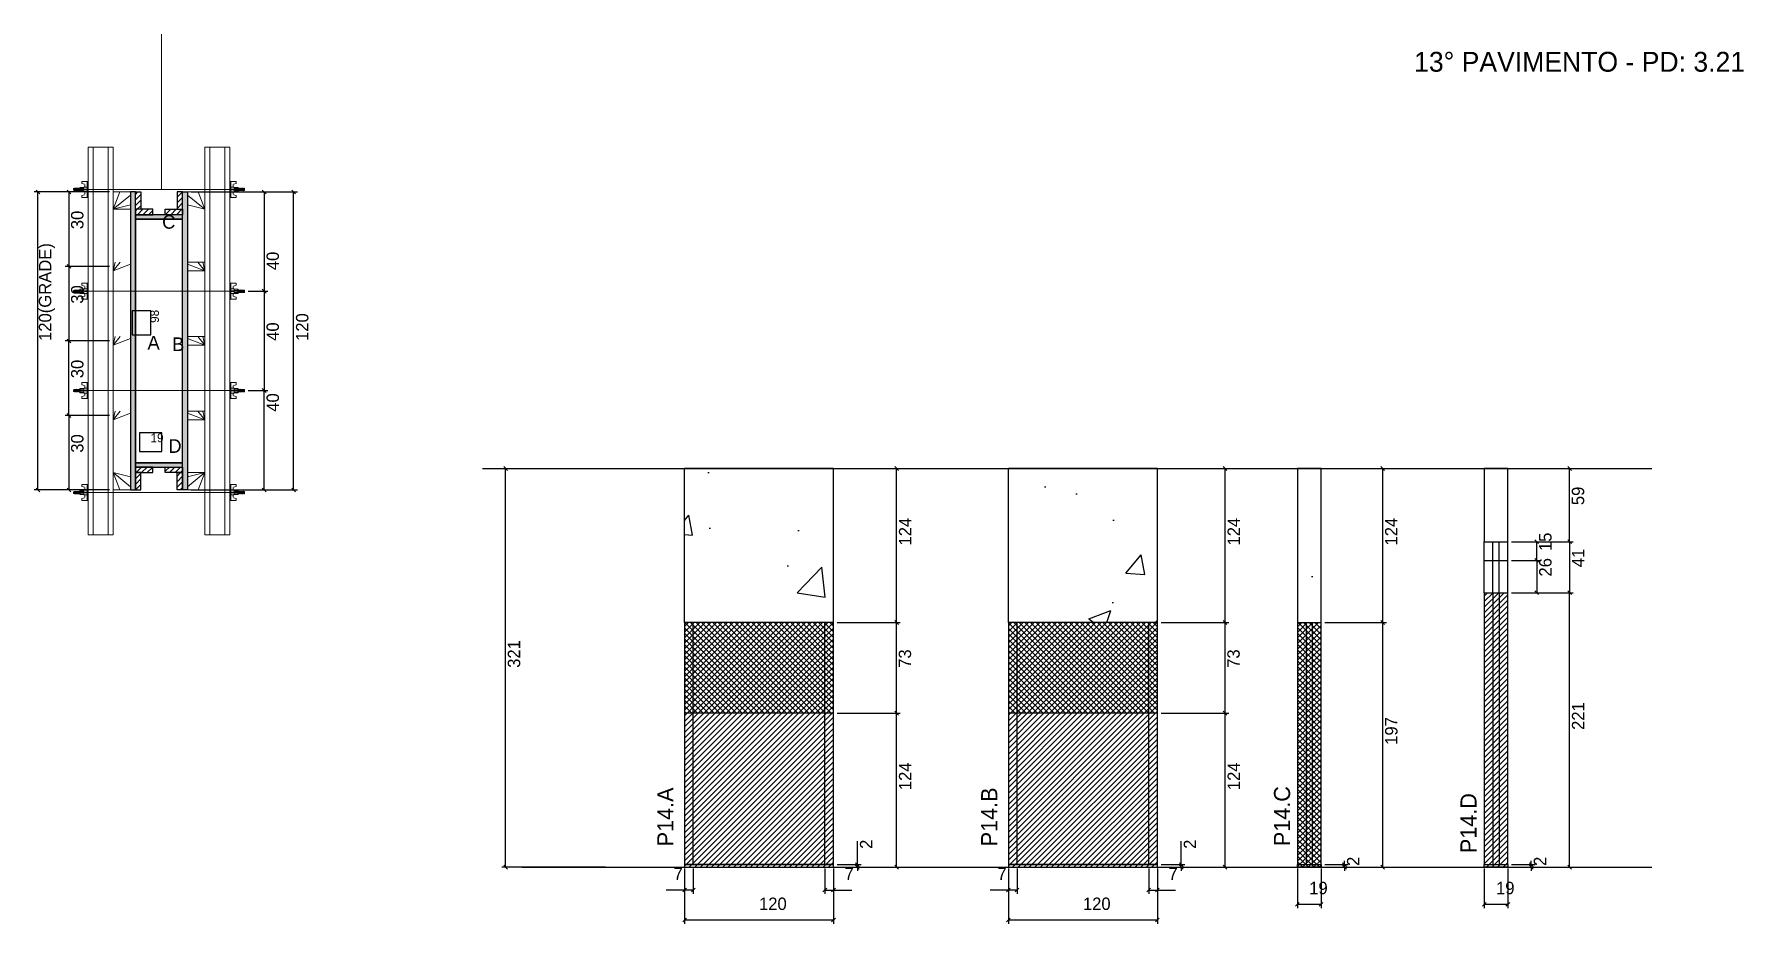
# Model space of a CAD drawing. Header units: metres. Extents: x 6068 to 7445, y 8696 to 9413.
import ezdxf

# ---------------------------------------------------------------- set-up
doc = ezdxf.new("R2010")
doc.units = ezdxf.units.M
for name, color, linetype in [('CHAPA', 7, 'Continuous'), ('COTA', 7, 'Continuous'), ('Hachura', 7, 'Continuous'), ('Madeira', 7, 'Continuous'), ('NIVEL 2° PAV.', 7, 'Continuous'), ('NOMENCLATURA', 7, 'Continuous'), ('Nível', 7, 'Continuous'), ('Painéis', 7, 'Continuous'), ('Perfil Metálico', 7, 'Continuous'), ('SARR_2.2x7', 7, 'Continuous'), ('SARRAFO', 7, 'Continuous'), ('Texto Seção', 7, 'Continuous'), ('TEXTO_GERAL', 7, 'Continuous')]:
    doc.layers.add(name, color=color, linetype=linetype)

msp = doc.modelspace()

# ---------------------------------------------------------------- texts
at = {"layer": 'COTA', "color": 241, "lineweight": 25}
for s, p in [('30', (6107.8, 9255.8)), ('120(GRADE)', (6081.9, 9165.8)), ('40', (6265.3, 9222.8)), ('30', (6107.8, 9195.8)), ('120', (6289, 9165.8)), ('40', (6265.3, 9165.9)), ('30', (6107.8, 9135.8)), ('40', (6265.3, 9108.8)), ('30', (6107.8, 9075.8))]:
    msp.add_text(s, height=10, rotation=90, dxfattribs=at).set_placement(p)
at = {"layer": 'COTA', "color": 1, "lineweight": 25}
msp.add_text('98', height=7, rotation=90, dxfattribs=at).set_placement((6168.6, 9180.4))
msp.add_text('19', height=7, dxfattribs=at).set_placement((6161.9, 9084.3))
at = {"layer": 'COTA', "color": 240, "lineweight": 25}
for s, p in [('59', (7316.7, 9033.6)), ('124', (6774.7, 9001.1)), ('124', (7039.4, 9001.1)), ('124', (7166.3, 9001.1)), ('73', (6774.5, 8902.6)), ('73', (7039.2, 8902.6)), ('221', (7316.8, 8852.6)), ('197', (7166.3, 8840.6)), ('124', (6774.7, 8804.1)), ('124', (7039.4, 8804.1)), ('2', (6743.3, 8756.8)), ('2', (7004.1, 8756.8)), ('2', (7135.6, 8743.1)), ('2', (7286.1, 8743.1))]:
    msp.add_text(s, height=10, rotation=90, dxfattribs=at).set_placement(p)
for s, p in [('7', (6583.2, 8731.7)), ('7', (6720.9, 8731.7)), ('7', (6844, 8731.7)), ('7', (6981.8, 8731.7)), ('120', (6652, 8707.6)), ('120', (6912.9, 8707.6)), ('19', (7095.2, 8720.3)), ('19', (7245.7, 8720.3))]:
    msp.add_text(s, height=10, dxfattribs=at).set_placement(p)
at = {"layer": 'NIVEL 2° PAV.', "color": 240, "lineweight": 25}
msp.add_text('321', height=10, rotation=90, dxfattribs=at).set_placement((6459.6, 8902.6))
at = {"layer": 'NOMENCLATURA', "color": 2, "lineweight": 25}
msp.add_text('13° PAVIMENTO - PD: 3.21', height=16, dxfattribs=at).set_placement((7179.7, 9382.6))
at = {"layer": 'Painéis', "color": 240, "lineweight": 25}
for s, p in [('15', (7290.4, 8996.6)), ('41', (7316.8, 8983.6)), ('26', (7290.4, 8976.1))]:
    msp.add_text(s, height=10, rotation=90, dxfattribs=at).set_placement(p)
at = {"layer": 'Texto Seção', "color": 7, "lineweight": 15}
for s, p in [('P14.A', (6583.1, 8758.9)), ('P14.B', (6843.9, 8758.9)), ('P14.C', (7079.8, 8759)), ('P14.D', (7230, 8753.4))]:
    msp.add_text(s, height=13, rotation=90, dxfattribs=at).set_placement(p)
at = {"layer": 'TEXTO_GERAL', "color": 7, "lineweight": 25}
for s, p in [('C', (6171.2, 9256.2)), ('A', (6159.4, 9158.9)), ('B', (6179.2, 9157.7)), ('D', (6176.2, 9075.7))]:
    msp.add_text(s, height=11, dxfattribs=at).set_placement(p)

# ---------------------------------------------------------------- hatches: boundary and pattern name
at = {"layer": 'COTA'}
h = msp.add_hatch(dxfattribs=at)
h.set_pattern_fill('AR-CONC')
h.paths.add_polyline_path([(6592, 9063.1), (6592, 8939.1), (6712, 8939.1), (6712, 9063.1), (6592, 9063.1)])
h = msp.add_hatch(dxfattribs=at)
h.set_pattern_fill('AR-CONC')
h.paths.add_polyline_path([(6852.9, 9063.1), (6852.9, 8939.1), (6972.9, 8939.1), (6972.9, 9063.1), (6852.9, 9063.1)])
h = msp.add_hatch(dxfattribs=at)
h.set_pattern_fill('AR-CONC')
h.paths.add_polyline_path([(7104.7, 8939.1), (7104.7, 9063.1), (7085.7, 9063.1), (7085.7, 8939.1), (7104.7, 8939.1)])
h = msp.add_hatch(dxfattribs=at)
h.set_pattern_fill('AR-CONC')
h.paths.add_polyline_path([(7255.2, 9004.1), (7255.2, 9063.1), (7236.2, 9063.1), (7236.2, 9004.1), (7255.2, 9004.1), (7255.2, 9004.1)])
at = {"layer": 'Hachura'}
h = msp.add_hatch(color=7, dxfattribs=at)
h.dxf.hatch_style = 1
h.paths.add_polyline_path([(6149.7, 9285.8), (6145.7, 9285.8), (6145.7, 9045.8), (6149.7, 9045.8), (6149.7, 9285.8)])
h = msp.add_hatch(color=7, dxfattribs=at)
h.dxf.hatch_style = 1
h.paths.add_polyline_path([(6149.7, 9285.8), (6145.7, 9285.8), (6145.7, 9045.8), (6149.7, 9045.8), (6149.7, 9285.8)])
h = msp.add_hatch(dxfattribs=at)
h.set_pattern_fill('ANSI31')
h.paths.add_polyline_path([(6149.7, 9271.8), (6154.1, 9271.8), (6154.1, 9285.8), (6149.7, 9285.8), (6149.7, 9271.8)])
h = msp.add_hatch(dxfattribs=at)
h.set_pattern_fill('ANSI31')
h.paths.add_polyline_path([(6187.7, 9271.8), (6183.3, 9271.8), (6183.3, 9285.8), (6187.7, 9285.8), (6187.7, 9271.8)])
h = msp.add_hatch(color=7, dxfattribs=at)
h.dxf.hatch_style = 1
h.paths.add_polyline_path([(6187.7, 9285.8), (6191.7, 9285.8), (6191.7, 9045.8), (6187.7, 9045.8), (6187.7, 9285.8)])
h = msp.add_hatch(color=7, dxfattribs=at)
h.dxf.hatch_style = 1
h.paths.add_polyline_path([(6187.7, 9285.8), (6191.7, 9285.8), (6191.7, 9045.8), (6187.7, 9045.8), (6187.7, 9285.8)])
h = msp.add_hatch(dxfattribs=at)
h.set_pattern_fill('ANSI31')
h.paths.add_polyline_path([(6149.7, 9267.4), (6149.7, 9271.8), (6163.7, 9271.8), (6163.7, 9267.4), (6149.7, 9267.4)])
h = msp.add_hatch(dxfattribs=at)
h.set_pattern_fill('ANSI31')
h.paths.add_polyline_path([(6187.7, 9267.4), (6187.7, 9271.8), (6173.7, 9271.8), (6173.7, 9267.4), (6187.7, 9267.4)])
h = msp.add_hatch(color=7, dxfattribs=at)
h.dxf.hatch_style = 1
h.paths.add_polyline_path([(6187.7, 9263.8), (6187.7, 9267.4), (6149.7, 9267.4), (6149.7, 9263.8), (6187.7, 9263.8)])
h = msp.add_hatch(color=7, dxfattribs=at)
h.dxf.hatch_style = 1
h.paths.add_polyline_path([(6187.7, 9263.8), (6187.7, 9267.4), (6149.7, 9267.4), (6149.7, 9263.8), (6187.7, 9263.8)])
h = msp.add_hatch(color=7, dxfattribs=at)
h.dxf.hatch_style = 1
h.paths.add_polyline_path([(6187.7, 9064.2), (6187.7, 9067.8), (6149.7, 9067.8), (6149.7, 9064.2), (6187.7, 9064.2)])
h = msp.add_hatch(color=7, dxfattribs=at)
h.dxf.hatch_style = 1
h.paths.add_polyline_path([(6187.7, 9064.2), (6187.7, 9067.8), (6149.7, 9067.8), (6149.7, 9064.2), (6187.7, 9064.2)])
h = msp.add_hatch(dxfattribs=at)
h.set_pattern_fill('ANSI31')
h.paths.add_polyline_path([(6149.7, 9059.8), (6149.7, 9064.2), (6163.7, 9064.2), (6163.7, 9059.8), (6149.7, 9059.8)])
h = msp.add_hatch(dxfattribs=at)
h.set_pattern_fill('ANSI31')
h.paths.add_polyline_path([(6187.7, 9059.8), (6187.7, 9064.2), (6173.7, 9064.2), (6173.7, 9059.8), (6187.7, 9059.8)])
h = msp.add_hatch(dxfattribs=at)
h.set_pattern_fill('ANSI31')
h.paths.add_polyline_path([(6149.7, 9059.8), (6154.1, 9059.8), (6154.1, 9045.8), (6149.7, 9045.8), (6149.7, 9059.8)])
h = msp.add_hatch(dxfattribs=at)
h.set_pattern_fill('ANSI31')
h.paths.add_polyline_path([(6187.7, 9059.8), (6183.3, 9059.8), (6183.3, 9045.8), (6187.7, 9045.8), (6187.7, 9059.8)])
h = msp.add_hatch(dxfattribs=at)
h.set_pattern_fill('ANSI31')
h.paths.add_polyline_path([(7255.2, 8963.1), (7236.2, 8963.1), (7236.2, 8742.1), (7255.2, 8742.1), (7255.2, 8963.1), (7255.2, 8963.1)])
h = msp.add_hatch(dxfattribs=at)
h.set_pattern_fill('ANSI37')
h.paths.add_polyline_path([(6592, 8939.1), (6592, 8866.1), (6712, 8866.1), (6712, 8939.1), (6592, 8939.1)])
h = msp.add_hatch(dxfattribs=at)
h.set_pattern_fill('ANSI37')
h.paths.add_polyline_path([(6852.9, 8939.1), (6852.9, 8866.1), (6972.9, 8866.1), (6972.9, 8939.1), (6852.9, 8939.1)])
h = msp.add_hatch(dxfattribs=at)
h.set_pattern_fill('ANSI37')
h.paths.add_polyline_path([(7104.7, 8742.1), (7104.7, 8939.1), (7085.7, 8939.1), (7085.7, 8742.1), (7104.7, 8742.1)])
h = msp.add_hatch(dxfattribs=at)
h.set_pattern_fill('ANSI31')
h.paths.add_polyline_path([(6712, 8866.1), (6592, 8866.1), (6592, 8742.1), (6712, 8742.1), (6712, 8866.1)])
h = msp.add_hatch(dxfattribs=at)
h.set_pattern_fill('ANSI31')
h.paths.add_polyline_path([(6972.9, 8866.1), (6852.9, 8866.1), (6852.9, 8742.1), (6972.9, 8742.1), (6972.9, 8866.1)])

# ---------------------------------------------------------------- linework, layer by layer
at = {"layer": 'CHAPA', "color": 1, "lineweight": 25}
for points in [[(6149.7, 9285.8), (6145.7, 9285.8), (6145.7, 9045.8), (6149.7, 9045.8)], [(6149.7, 9285.8), (6145.7, 9285.8), (6145.7, 9045.8), (6149.7, 9045.8)], [(6187.7, 9285.8), (6191.7, 9285.8), (6191.7, 9045.8), (6187.7, 9045.8)], [(6187.7, 9285.8), (6191.7, 9285.8), (6191.7, 9045.8), (6187.7, 9045.8)], [(6187.7, 9263.8), (6187.7, 9267.4), (6149.7, 9267.4), (6149.7, 9263.8)], [(6187.7, 9263.8), (6187.7, 9267.4), (6149.7, 9267.4), (6149.7, 9263.8)], [(6187.7, 9064.2), (6187.7, 9067.8), (6149.7, 9067.8), (6149.7, 9064.2)], [(6187.7, 9064.2), (6187.7, 9067.8), (6149.7, 9067.8), (6149.7, 9064.2)]]:
    msp.add_lwpolyline(points, close=True, dxfattribs=at)
at = {"layer": 'COTA', "color": 241, "lineweight": 25}
for p, q in [((6128.7, 9285.8), (6068.1, 9285.8)), ((6071.1, 9045.8), (6071.1, 9285.8)), ((6128.7, 9285.8), (6093.1, 9285.8)), ((6096.1, 9285.8), (6096.1, 9225.8)), ((6194.7, 9285.8), (6280.1, 9285.8)), ((6228.7, 9285.8), (6256.4, 9285.8)), ((6253.4, 9285.8), (6253.4, 9205.9)), ((6277.1, 9045.8), (6277.1, 9285.8)), ((6128.7, 9225.8), (6093.1, 9225.8)), ((6128.7, 9225.8), (6093.1, 9225.8)), ((6096.1, 9225.8), (6096.1, 9165.8)), ((6240.5, 9205.9), (6256.4, 9205.9)), ((6240.5, 9205.9), (6256.4, 9205.9)), ((6253.4, 9205.9), (6253.4, 9125.9)), ((6128.7, 9165.8), (6093.1, 9165.8)), ((6128.7, 9165.8), (6093.1, 9165.8)), ((6096.1, 9105.8), (6096.1, 9165.8)), ((6240.5, 9125.9), (6256.4, 9125.9)), ((6240.5, 9125.9), (6256.4, 9125.9)), ((6253.4, 9045.8), (6253.4, 9125.9)), ((6128.7, 9105.8), (6093.1, 9105.8)), ((6128.7, 9105.8), (6093.1, 9105.8)), ((6096.1, 9105.8), (6096.1, 9045.8)), ((6712, 9063.1), (6592, 9063.1)), ((6592, 8939.1), (6592, 9063.1)), ((6712, 8939.1), (6712, 9063.1)), ((6972.9, 9063.1), (6852.9, 9063.1)), ((6852.9, 8939.1), (6852.9, 9063.1)), ((6972.9, 8939.1), (6972.9, 9063.1)), ((6128.7, 9045.8), (6068.1, 9045.8)), ((6128.7, 9045.8), (6093.1, 9045.8)), ((6194.7, 9045.8), (6280.1, 9045.8)), ((6228.7, 9045.8), (6256.4, 9045.8))]:
    msp.add_line(p, q, dxfattribs=at)
at = {"layer": 'COTA', "color": 0, "lineweight": 25}
for p, q in [((6072.6, 9284.3), (6069.6, 9287.3)), ((6097.6, 9284.3), (6094.6, 9287.3)), ((6254.9, 9284.3), (6251.9, 9287.3)), ((6278.6, 9284.3), (6275.6, 9287.3)), ((6094.6, 9227.3), (6097.6, 9224.3)), ((6097.6, 9224.3), (6094.6, 9227.3)), ((6251.9, 9207.4), (6254.9, 9204.4)), ((6254.9, 9204.4), (6251.9, 9207.4)), ((6094.6, 9167.3), (6097.6, 9164.3)), ((6097.6, 9164.3), (6094.6, 9167.3)), ((6254.9, 9124.4), (6251.9, 9127.4)), ((6251.9, 9127.4), (6254.9, 9124.4)), ((6097.6, 9104.3), (6094.6, 9107.3)), ((6094.6, 9107.3), (6097.6, 9104.3)), ((6764.3, 9061.6), (6761.3, 9064.6)), ((7028.9, 9061.6), (7025.9, 9064.6)), ((7155.9, 9061.6), (7152.9, 9064.6)), ((7306.4, 9061.6), (7303.4, 9064.6)), ((6069.6, 9047.3), (6072.6, 9044.3)), ((6094.6, 9047.3), (6097.6, 9044.3)), ((6251.9, 9047.3), (6254.9, 9044.3)), ((6275.6, 9047.3), (6278.6, 9044.3)), ((7303.4, 9005.6), (7306.4, 9002.6)), ((7306.4, 8961.6), (7303.4, 8964.6)), ((6764.3, 8937.6), (6761.3, 8940.6)), ((6761.3, 8940.6), (6764.3, 8937.6)), ((7028.9, 8937.6), (7025.9, 8940.6)), ((7025.9, 8940.6), (7028.9, 8937.6)), ((7152.9, 8940.6), (7155.9, 8937.6)), ((7155.9, 8937.6), (7152.9, 8940.6)), ((6764.3, 8864.6), (6761.3, 8867.6)), ((6761.3, 8867.6), (6764.3, 8864.6)), ((7028.9, 8864.6), (7025.9, 8867.6)), ((7025.9, 8867.6), (7028.9, 8864.6)), ((6729.8, 8745.6), (6732.8, 8742.6)), ((6990.6, 8745.6), (6993.6, 8742.6)), ((7122.1, 8745.6), (7125.1, 8742.6)), ((7272.6, 8745.6), (7275.6, 8742.6)), ((6732.8, 8740.6), (6729.8, 8743.6)), ((6761.3, 8743.6), (6764.3, 8740.6)), ((6993.6, 8740.6), (6990.6, 8743.6)), ((7025.9, 8743.6), (7028.9, 8740.6)), ((7125.1, 8740.6), (7122.1, 8743.6)), ((7152.9, 8743.6), (7155.9, 8740.6)), ((7275.6, 8740.6), (7272.6, 8743.6)), ((7303.4, 8743.6), (7306.4, 8740.6)), ((6593.5, 8725.1), (6590.5, 8722.1)), ((6597.5, 8722.1), (6600.5, 8725.1)), ((6706.5, 8725.1), (6703.5, 8722.1)), ((6710.5, 8722.1), (6713.5, 8725.1)), ((6854.4, 8725.1), (6851.4, 8722.1)), ((6858.4, 8722.1), (6861.4, 8725.1)), ((6967.4, 8725.1), (6964.4, 8722.1)), ((6971.4, 8722.1), (6974.4, 8725.1)), ((7087.2, 8713.7), (7084.2, 8710.7)), ((7103.2, 8710.7), (7106.2, 8713.7)), ((7237.7, 8713.7), (7234.7, 8710.7)), ((7253.7, 8710.7), (7256.7, 8713.7)), ((6593.5, 8701), (6590.5, 8698)), ((6710.5, 8698), (6713.5, 8701)), ((6854.4, 8701), (6851.4, 8698)), ((6971.4, 8698), (6974.4, 8701))]:
    msp.add_line(p, q, dxfattribs=at)
at = {"layer": 'COTA', "color": 180, "lineweight": 25}
for p, q in [((6162.1, 9190), (6147.1, 9190)), ((6147.1, 9190), (6147.1, 9170.7)), ((6162.1, 9170.7), (6162.1, 9190)), ((6147.1, 9170.7), (6162.1, 9170.7)), ((6170.9, 9091.8), (6152.9, 9091.8)), ((6152.9, 9091.8), (6152.9, 9076.8)), ((6170.9, 9076.8), (6170.9, 9091.8)), ((6152.9, 9076.8), (6170.9, 9076.8))]:
    msp.add_line(p, q, dxfattribs=at)
at = {"layer": 'COTA', "color": 4, "lineweight": 25}
for p, q in [((6715, 9063.1), (6765.8, 9063.1)), ((6762.8, 8939.1), (6762.8, 9063.1)), ((6975.9, 9063.1), (7030.4, 9063.1)), ((7027.4, 8939.1), (7027.4, 9063.1)), ((7107.7, 9063.1), (7157.4, 9063.1)), ((7154.4, 8939.1), (7154.4, 9063.1)), ((7258.2, 9063.1), (7307.9, 9063.1)), ((7304.9, 9004.1), (7304.9, 9063.1)), ((7258.2, 9004.1), (7307.9, 9004.1)), ((7258.2, 8963.1), (7307.9, 8963.1)), ((7304.9, 8742.1), (7304.9, 8963.1)), ((6715, 8939.1), (6765.8, 8939.1)), ((6715, 8939.1), (6765.8, 8939.1)), ((6762.8, 8866.1), (6762.8, 8939.1)), ((6975.9, 8939.1), (7030.4, 8939.1)), ((6975.9, 8939.1), (7030.4, 8939.1)), ((7027.4, 8866.1), (7027.4, 8939.1)), ((7107.7, 8939.1), (7157.4, 8939.1)), ((7107.7, 8939.1), (7157.4, 8939.1)), ((7154.4, 8742.1), (7154.4, 8939.1)), ((6715, 8866.1), (6765.8, 8866.1)), ((6715, 8866.1), (6765.8, 8866.1)), ((6762.8, 8742.1), (6762.8, 8866.1)), ((6975.9, 8866.1), (7030.4, 8866.1)), ((6975.9, 8866.1), (7030.4, 8866.1)), ((7027.4, 8742.1), (7027.4, 8866.1)), ((6731.3, 8744.1), (6731.3, 8762.9)), ((6992.1, 8744.1), (6992.1, 8762.9)), ((7123.6, 8744.1), (7123.6, 8747.1)), ((7274.1, 8744.1), (7274.1, 8747.1)), ((6592, 8741.1), (6592, 8696.5)), ((6592, 8739.1), (6592, 8720.6)), ((6599, 8741.1), (6599, 8720.6)), ((6705, 8741.1), (6705, 8720.6)), ((6712, 8741.1), (6712, 8696.5)), ((6712, 8739.1), (6712, 8720.6)), ((6715, 8744.1), (6734.3, 8744.1)), ((6715, 8742.1), (6734.3, 8742.1)), ((6715, 8742.1), (6765.8, 8742.1)), ((6731.3, 8742.1), (6731.3, 8744.1)), ((6731.3, 8742.1), (6731.3, 8739.1)), ((6852.9, 8741.1), (6852.9, 8696.5)), ((6852.9, 8739.1), (6852.9, 8720.6)), ((6859.9, 8741.1), (6859.9, 8720.6)), ((6965.9, 8741.1), (6965.9, 8720.6)), ((6972.9, 8741.1), (6972.9, 8696.5)), ((6972.9, 8739.1), (6972.9, 8720.6)), ((6975.9, 8744.1), (6995.1, 8744.1)), ((6975.9, 8742.1), (6995.1, 8742.1)), ((6975.9, 8742.1), (7030.4, 8742.1)), ((6992.1, 8742.1), (6992.1, 8744.1)), ((6992.1, 8742.1), (6992.1, 8739.1)), ((7085.7, 8741.1), (7085.7, 8709.2)), ((7104.7, 8741.1), (7104.7, 8709.2)), ((7107.7, 8744.1), (7126.6, 8744.1)), ((7107.7, 8742.1), (7126.6, 8742.1)), ((7107.7, 8742.1), (7157.4, 8742.1)), ((7123.6, 8742.1), (7123.6, 8744.1)), ((7123.6, 8742.1), (7123.6, 8739.1)), ((7236.2, 8741.1), (7236.2, 8709.2)), ((7255.2, 8741.1), (7255.2, 8709.2)), ((7258.2, 8744.1), (7277.1, 8744.1)), ((7258.2, 8742.1), (7277.1, 8742.1)), ((7258.2, 8742.1), (7307.9, 8742.1)), ((7274.1, 8742.1), (7274.1, 8744.1)), ((7274.1, 8742.1), (7274.1, 8739.1)), ((6592, 8723.6), (6577.3, 8723.6)), ((6599, 8723.6), (6592, 8723.6)), ((6705, 8723.6), (6712, 8723.6)), ((6712, 8723.6), (6726.8, 8723.6)), ((6852.9, 8723.6), (6838.2, 8723.6)), ((6859.9, 8723.6), (6852.9, 8723.6)), ((6965.9, 8723.6), (6972.9, 8723.6)), ((6972.9, 8723.6), (6987.6, 8723.6)), ((7085.7, 8712.2), (7104.7, 8712.2)), ((7236.2, 8712.2), (7255.2, 8712.2)), ((6712, 8699.5), (6592, 8699.5)), ((6972.9, 8699.5), (6852.9, 8699.5))]:
    msp.add_line(p, q, dxfattribs=at)
at = {"layer": 'COTA', "color": 241, "lineweight": 25}
for points in [[(7104.7, 8939.1), (7104.7, 9063.1), (7085.7, 9063.1), (7085.7, 8939.1)], [(7255.2, 9004.1), (7255.2, 9063.1), (7236.2, 9063.1), (7236.2, 9004.1)]]:
    msp.add_lwpolyline(points, dxfattribs=at)
at = {"layer": 'Hachura', "color": 0, "lineweight": 9}
for p, q in [((6100.2, 9288.8), (6099.9, 9288.5)), ((6099.9, 9288.5), (6099.9, 9287.2)), ((6100.2, 9286.9), (6099.9, 9287.2)), ((6100.5, 9288.8), (6100.2, 9288.8)), ((6100.2, 9286.9), (6100.2, 9288.8)), ((6100.9, 9286.9), (6100.2, 9288.2)), ((6100.8, 9286.8), (6100.2, 9287.9)), ((6100.2, 9287.4), (6100.6, 9286.8)), ((6100.2, 9287.2), (6100.3, 9286.9)), ((6100.5, 9288.8), (6101.5, 9286.9)), ((6100.5, 9288.8), (6101.5, 9286.9)), ((6100.6, 9288.9), (6101.7, 9286.8)), ((6101.9, 9286.8), (6100.9, 9288.9)), ((6100.9, 9286.9), (6101.5, 9286.9)), ((6101.7, 9288.8), (6101.1, 9288.8)), ((6102, 9286.9), (6101.1, 9288.8)), ((6101.7, 9288.8), (6102.7, 9286.9)), ((6101.8, 9288.9), (6102.9, 9286.8)), ((6103.1, 9286.8), (6102, 9288.9)), ((6102.7, 9286.9), (6102, 9286.9)), ((6102.9, 9288.8), (6102.2, 9288.8)), ((6103.2, 9286.9), (6102.2, 9288.8)), ((6102.4, 9288.8), (6102.2, 9288.8)), ((6102.9, 9288.8), (6103.8, 9286.9)), ((6103, 9288.9), (6104, 9286.8)), ((6104.3, 9286.8), (6103.2, 9288.9)), ((6103.4, 9286.9), (6103.2, 9286.9)), ((6104, 9288.8), (6103.4, 9288.8)), ((6104.3, 9286.9), (6103.4, 9288.8)), ((6103.4, 9286.9), (6103.8, 9286.9)), ((6104, 9288.8), (6105, 9286.9)), ((6104.3, 9286.9), (6105, 9286.9)), ((6105, 9287.7), (6104.4, 9288.9)), ((6105, 9287.9), (6104.5, 9288.8)), ((6105, 9288.8), (6104.5, 9288.8)), ((6105, 9286.1), (6105, 9289.5)), ((6105, 9289.5), (6108.2, 9289.5)), ((6105, 9288.5), (6108.2, 9288.5)), ((6105, 9286.9), (6108.2, 9286.9)), ((6108.2, 9286.1), (6105, 9286.1)), ((6105.1, 9286.1), (6105.1, 9289.5)), ((6106.5, 9294.3), (6106.5, 9292.6)), ((6106.5, 9292.6), (6108.7, 9292)), ((6106.5, 9283), (6108.7, 9283.6)), ((6106.5, 9281.4), (6106.5, 9283)), ((6111.7, 9294.3), (6106.6, 9294.3)), ((6108.2, 9289.7), (6108.2, 9285.9)), ((6110.8, 9289.7), (6108.2, 9289.7)), ((6108.2, 9285.9), (6108.2, 9286.1)), ((6108.2, 9285.9), (6108.2, 9286.1)), ((6108.2, 9285.9), (6110.8, 9285.9)), ((6110.8, 9288.1), (6108.8, 9288.1)), ((6108.8, 9287.6), (6110.8, 9287.6)), ((6109, 9291.7), (6109, 9289.7)), ((6109, 9283.9), (6109, 9285.9)), ((6110.8, 9294.3), (6110.8, 9281.4)), ((6110.8, 9294.3), (6110.8, 9289.1)), ((6110.8, 9294.1), (6111.7, 9294.1)), ((6110.8, 9293.9), (6111.7, 9293.9)), ((6110.8, 9293.6), (6111.7, 9293.6)), ((6110.8, 9293.1), (6111.7, 9293.1)), ((6110.8, 9292.3), (6111.7, 9292.3)), ((6110.8, 9290.9), (6111.7, 9290.9)), ((6110.8, 9287.8), (6110.8, 9289.7)), ((6110.8, 9289.1), (6110.8, 9288.5)), ((6110.8, 9287.8), (6111.7, 9287.8)), ((6110.8, 9284.8), (6111.7, 9284.8)), ((6110.8, 9283.4), (6111.7, 9283.4)), ((6110.8, 9282.5), (6111.7, 9282.5)), ((6110.8, 9282), (6111.7, 9282)), ((6111.1, 9288.8), (6110.9, 9288.8)), ((6110.9, 9286.8), (6111.4, 9286.8)), ((6111.5, 9288.8), (6111.1, 9288.8)), ((6111.7, 9281.4), (6111.7, 9294.3)), ((6111.7, 9282.3), (6111.7, 9290.1)), ((6225.7, 9281.4), (6225.7, 9294.3)), ((6225.7, 9294.3), (6230.8, 9294.3)), ((6226.6, 9294.1), (6225.7, 9294.1)), ((6226.6, 9293.9), (6225.7, 9293.9)), ((6226.6, 9293.6), (6225.7, 9293.6)), ((6226.6, 9293.1), (6225.7, 9293.1)), ((6226.6, 9292.3), (6225.7, 9292.3)), ((6226.6, 9290.9), (6225.7, 9290.9)), ((6225.7, 9282.3), (6225.7, 9290.1)), ((6226.6, 9287.8), (6225.7, 9287.8)), ((6226.6, 9284.8), (6225.7, 9284.8)), ((6226.6, 9283.4), (6225.7, 9283.4)), ((6226.6, 9282.5), (6225.7, 9282.5)), ((6226.6, 9282), (6225.7, 9282)), ((6225.8, 9288.8), (6226.3, 9288.8)), ((6226.5, 9286.8), (6226, 9286.8)), ((6226.3, 9288.8), (6226.5, 9288.8)), ((6226.6, 9294.3), (6226.6, 9281.4)), ((6226.6, 9294.3), (6226.6, 9289.1)), ((6226.6, 9287.8), (6226.6, 9289.7)), ((6226.6, 9289.7), (6229.2, 9289.7)), ((6226.6, 9289.1), (6226.6, 9288.5)), ((6226.6, 9288.1), (6228.6, 9288.1)), ((6228.6, 9287.6), (6226.6, 9287.6)), ((6229.2, 9285.9), (6226.6, 9285.9)), ((6228.4, 9291.7), (6228.4, 9289.7)), ((6228.4, 9283.9), (6228.4, 9285.9)), ((6230.9, 9292.6), (6228.6, 9292)), ((6230.9, 9283), (6228.6, 9283.6)), ((6229.2, 9289.7), (6229.2, 9285.9)), ((6232.4, 9289.5), (6229.2, 9289.5)), ((6232.4, 9288.5), (6229.2, 9288.5)), ((6232.4, 9286.9), (6229.2, 9286.9)), ((6229.2, 9286.1), (6232.4, 9286.1)), ((6229.2, 9285.9), (6229.2, 9286.1)), ((6229.2, 9285.9), (6229.2, 9286.1)), ((6230.9, 9294.3), (6230.9, 9292.6)), ((6230.9, 9281.4), (6230.9, 9283)), ((6232.3, 9286.1), (6232.3, 9289.5)), ((6232.4, 9286.1), (6232.4, 9289.5)), ((6232.4, 9287.7), (6233, 9288.9)), ((6233.4, 9288.8), (6232.4, 9286.9)), ((6232.4, 9287.9), (6232.9, 9288.8)), ((6232.4, 9288.8), (6232.9, 9288.8)), ((6233, 9286.9), (6232.4, 9286.9)), ((6233, 9286.9), (6234, 9288.8)), ((6233.1, 9286.8), (6234.2, 9288.9)), ((6234.4, 9288.9), (6233.4, 9286.8)), ((6233.4, 9288.8), (6234, 9288.8)), ((6234.5, 9288.8), (6233.6, 9286.9)), ((6234, 9286.9), (6233.6, 9286.9)), ((6234, 9286.9), (6234.2, 9286.9)), ((6234.2, 9286.9), (6235.2, 9288.8)), ((6234.3, 9286.8), (6235.4, 9288.9)), ((6235.6, 9288.9), (6234.5, 9286.8)), ((6234.5, 9288.8), (6235.2, 9288.8)), ((6235.7, 9288.8), (6234.7, 9286.9)), ((6234.7, 9286.9), (6235.4, 9286.9)), ((6235, 9288.8), (6235.2, 9288.8)), ((6235.4, 9286.8), (6236.5, 9288.9)), ((6235.4, 9286.9), (6236.3, 9288.8)), ((6236.8, 9288.9), (6235.7, 9286.8)), ((6235.7, 9288.8), (6236.3, 9288.8)), ((6236.9, 9288.8), (6235.9, 9286.9)), ((6236.9, 9288.8), (6235.9, 9286.9)), ((6236.5, 9286.9), (6235.9, 9286.9)), ((6236.5, 9286.9), (6237.2, 9288.2)), ((6236.6, 9286.8), (6237.2, 9287.9)), ((6237.2, 9287.4), (6236.8, 9286.8)), ((6236.9, 9288.8), (6237.2, 9288.8)), ((6237.2, 9287.2), (6237, 9286.9)), ((6237.2, 9288.8), (6237.5, 9288.5)), ((6237.2, 9286.9), (6237.2, 9288.8)), ((6237.2, 9286.9), (6237.5, 9287.2)), ((6237.5, 9288.5), (6237.5, 9287.2)), ((6110.8, 9281.4), (6106.5, 9281.4)), ((6110.8, 9281.7), (6111.7, 9281.7)), ((6110.8, 9281.5), (6111.7, 9281.5)), ((6110.8, 9281.4), (6111.7, 9281.4)), ((6226.6, 9281.7), (6225.7, 9281.7)), ((6226.6, 9281.5), (6225.7, 9281.5)), ((6226.6, 9281.4), (6225.7, 9281.4)), ((6226.6, 9281.4), (6230.9, 9281.4)), ((6100.2, 9206.8), (6099.9, 9206.5)), ((6099.9, 9206.5), (6099.9, 9205.2)), ((6100.2, 9204.9), (6099.9, 9205.2)), ((6100.5, 9206.8), (6100.2, 9206.8)), ((6100.2, 9204.9), (6100.2, 9206.8)), ((6100.9, 9204.9), (6100.2, 9206.2)), ((6100.8, 9204.8), (6100.2, 9205.9)), ((6100.2, 9205.4), (6100.6, 9204.8)), ((6100.2, 9205.2), (6100.3, 9204.9)), ((6100.5, 9206.8), (6101.5, 9204.9)), ((6100.5, 9206.8), (6101.5, 9204.9)), ((6100.6, 9206.9), (6101.7, 9204.8)), ((6101.9, 9204.8), (6100.9, 9206.9)), ((6100.9, 9204.9), (6101.5, 9204.9)), ((6101.7, 9206.8), (6101.1, 9206.8)), ((6102, 9204.9), (6101.1, 9206.8)), ((6101.7, 9206.8), (6102.7, 9204.9)), ((6101.8, 9206.9), (6102.9, 9204.8)), ((6103.1, 9204.8), (6102, 9206.9)), ((6102.7, 9204.9), (6102, 9204.9)), ((6102.9, 9206.8), (6102.2, 9206.8)), ((6103.2, 9204.9), (6102.2, 9206.8)), ((6102.4, 9206.8), (6102.2, 9206.8)), ((6102.9, 9206.8), (6103.8, 9204.9)), ((6103, 9206.9), (6104, 9204.8)), ((6104.3, 9204.8), (6103.2, 9206.9)), ((6103.4, 9204.9), (6103.2, 9204.9)), ((6104, 9206.8), (6103.4, 9206.8)), ((6104.3, 9204.9), (6103.4, 9206.8)), ((6103.4, 9204.9), (6103.8, 9204.9)), ((6104, 9206.8), (6105, 9204.9)), ((6104.3, 9204.9), (6105, 9204.9)), ((6105, 9205.7), (6104.4, 9206.9)), ((6105, 9205.9), (6104.5, 9206.8)), ((6105, 9206.8), (6104.5, 9206.8)), ((6105, 9204.1), (6105, 9207.5)), ((6105, 9207.5), (6108.2, 9207.5)), ((6105, 9206.5), (6108.2, 9206.5)), ((6105, 9204.9), (6108.2, 9204.9)), ((6108.2, 9204.1), (6105, 9204.1)), ((6105.1, 9204.1), (6105.1, 9207.5)), ((6106.5, 9212.3), (6106.5, 9210.6)), ((6106.5, 9210.6), (6108.7, 9210)), ((6106.5, 9201), (6108.7, 9201.6)), ((6106.5, 9199.4), (6106.5, 9201)), ((6110.8, 9199.4), (6106.5, 9199.4)), ((6111.7, 9212.3), (6106.6, 9212.3)), ((6108.2, 9207.7), (6108.2, 9203.9)), ((6110.8, 9207.7), (6108.2, 9207.7)), ((6108.2, 9203.9), (6108.2, 9204.1)), ((6108.2, 9203.9), (6108.2, 9204.1)), ((6108.2, 9203.9), (6110.8, 9203.9)), ((6110.8, 9206.1), (6108.8, 9206.1)), ((6108.8, 9205.6), (6110.8, 9205.6)), ((6109, 9209.7), (6109, 9207.7)), ((6109, 9201.9), (6109, 9203.9)), ((6110.8, 9212.3), (6110.8, 9199.4)), ((6110.8, 9212.3), (6110.8, 9207.1)), ((6110.8, 9212.1), (6111.7, 9212.1)), ((6110.8, 9211.9), (6111.7, 9211.9)), ((6110.8, 9211.6), (6111.7, 9211.6)), ((6110.8, 9211.1), (6111.7, 9211.1)), ((6110.8, 9210.3), (6111.7, 9210.3)), ((6110.8, 9208.9), (6111.7, 9208.9)), ((6110.8, 9205.8), (6110.8, 9207.7)), ((6110.8, 9207.1), (6110.8, 9206.5)), ((6110.8, 9205.8), (6111.7, 9205.8)), ((6110.8, 9202.8), (6111.7, 9202.8)), ((6110.8, 9201.4), (6111.7, 9201.4)), ((6110.8, 9200.5), (6111.7, 9200.5)), ((6110.8, 9200), (6111.7, 9200)), ((6110.8, 9199.7), (6111.7, 9199.7)), ((6110.8, 9199.5), (6111.7, 9199.5)), ((6110.8, 9199.4), (6111.7, 9199.4)), ((6111.1, 9206.8), (6110.9, 9206.8)), ((6110.9, 9204.8), (6111.4, 9204.8)), ((6111.5, 9206.8), (6111.1, 9206.8)), ((6111.7, 9199.4), (6111.7, 9212.3)), ((6111.7, 9200.3), (6111.7, 9208.1)), ((6225.7, 9199.4), (6225.7, 9212.3)), ((6225.7, 9212.3), (6230.8, 9212.3)), ((6226.6, 9212.1), (6225.7, 9212.1)), ((6226.6, 9211.9), (6225.7, 9211.9)), ((6226.6, 9211.6), (6225.7, 9211.6)), ((6226.6, 9211.1), (6225.7, 9211.1)), ((6226.6, 9210.3), (6225.7, 9210.3)), ((6226.6, 9208.9), (6225.7, 9208.9)), ((6225.7, 9200.3), (6225.7, 9208.1)), ((6226.6, 9205.8), (6225.7, 9205.8)), ((6226.6, 9202.8), (6225.7, 9202.8)), ((6226.6, 9201.4), (6225.7, 9201.4)), ((6226.6, 9200.5), (6225.7, 9200.5)), ((6226.6, 9200), (6225.7, 9200)), ((6226.6, 9199.7), (6225.7, 9199.7)), ((6226.6, 9199.5), (6225.7, 9199.5)), ((6226.6, 9199.4), (6225.7, 9199.4)), ((6225.8, 9206.8), (6226.3, 9206.8)), ((6226.5, 9204.8), (6226, 9204.8)), ((6226.3, 9206.8), (6226.5, 9206.8)), ((6226.6, 9212.3), (6226.6, 9199.4)), ((6226.6, 9212.3), (6226.6, 9207.1)), ((6226.6, 9205.8), (6226.6, 9207.7)), ((6226.6, 9207.7), (6229.2, 9207.7)), ((6226.6, 9207.1), (6226.6, 9206.5)), ((6226.6, 9206.1), (6228.6, 9206.1)), ((6228.6, 9205.6), (6226.6, 9205.6)), ((6229.2, 9203.9), (6226.6, 9203.9)), ((6226.6, 9199.4), (6230.9, 9199.4)), ((6228.4, 9209.7), (6228.4, 9207.7)), ((6228.4, 9201.9), (6228.4, 9203.9)), ((6230.9, 9210.6), (6228.6, 9210)), ((6230.9, 9201), (6228.6, 9201.6)), ((6229.2, 9207.7), (6229.2, 9203.9)), ((6232.4, 9207.5), (6229.2, 9207.5)), ((6232.4, 9206.5), (6229.2, 9206.5)), ((6232.4, 9204.9), (6229.2, 9204.9)), ((6229.2, 9204.1), (6232.4, 9204.1)), ((6229.2, 9203.9), (6229.2, 9204.1)), ((6229.2, 9203.9), (6229.2, 9204.1)), ((6230.9, 9212.3), (6230.9, 9210.6)), ((6230.9, 9199.4), (6230.9, 9201)), ((6232.3, 9204.1), (6232.3, 9207.5)), ((6232.4, 9204.1), (6232.4, 9207.5)), ((6232.4, 9205.7), (6233, 9206.9)), ((6233.4, 9206.8), (6232.4, 9204.9)), ((6232.4, 9205.9), (6232.9, 9206.8)), ((6232.4, 9206.8), (6232.9, 9206.8)), ((6233, 9204.9), (6232.4, 9204.9)), ((6233, 9204.9), (6234, 9206.8)), ((6233.1, 9204.8), (6234.2, 9206.9)), ((6234.4, 9206.9), (6233.4, 9204.8)), ((6233.4, 9206.8), (6234, 9206.8)), ((6234.5, 9206.8), (6233.6, 9204.9)), ((6234, 9204.9), (6233.6, 9204.9)), ((6234, 9204.9), (6234.2, 9204.9)), ((6234.2, 9204.9), (6235.2, 9206.8)), ((6234.3, 9204.8), (6235.4, 9206.9)), ((6235.6, 9206.9), (6234.5, 9204.8)), ((6234.5, 9206.8), (6235.2, 9206.8)), ((6235.7, 9206.8), (6234.7, 9204.9)), ((6234.7, 9204.9), (6235.4, 9204.9)), ((6235, 9206.8), (6235.2, 9206.8)), ((6235.4, 9204.8), (6236.5, 9206.9)), ((6235.4, 9204.9), (6236.3, 9206.8)), ((6236.8, 9206.9), (6235.7, 9204.8)), ((6235.7, 9206.8), (6236.3, 9206.8)), ((6236.9, 9206.8), (6235.9, 9204.9)), ((6236.9, 9206.8), (6235.9, 9204.9)), ((6236.5, 9204.9), (6235.9, 9204.9)), ((6236.5, 9204.9), (6237.2, 9206.2)), ((6236.6, 9204.8), (6237.2, 9205.9)), ((6237.2, 9205.4), (6236.8, 9204.8)), ((6236.9, 9206.8), (6237.2, 9206.8)), ((6237.2, 9205.2), (6237, 9204.9)), ((6237.2, 9206.8), (6237.5, 9206.5)), ((6237.2, 9204.9), (6237.2, 9206.8)), ((6237.2, 9204.9), (6237.5, 9205.2)), ((6237.5, 9206.5), (6237.5, 9205.2)), ((6106.5, 9132.3), (6106.5, 9130.6)), ((6106.5, 9130.6), (6108.7, 9130)), ((6111.7, 9132.3), (6106.6, 9132.3)), ((6110.8, 9132.3), (6110.8, 9119.4)), ((6110.8, 9132.3), (6110.8, 9127.1)), ((6110.8, 9132.1), (6111.7, 9132.1)), ((6110.8, 9131.9), (6111.7, 9131.9)), ((6110.8, 9131.6), (6111.7, 9131.6)), ((6110.8, 9131.1), (6111.7, 9131.1)), ((6111.7, 9119.4), (6111.7, 9132.3)), ((6225.7, 9119.4), (6225.7, 9132.3)), ((6225.7, 9132.3), (6230.8, 9132.3)), ((6226.6, 9132.1), (6225.7, 9132.1)), ((6226.6, 9131.9), (6225.7, 9131.9)), ((6226.6, 9131.6), (6225.7, 9131.6)), ((6226.6, 9131.1), (6225.7, 9131.1)), ((6226.6, 9132.3), (6226.6, 9119.4)), ((6226.6, 9132.3), (6226.6, 9127.1)), ((6230.9, 9130.6), (6228.6, 9130)), ((6230.9, 9132.3), (6230.9, 9130.6)), ((6100.2, 9126.8), (6099.9, 9126.5)), ((6099.9, 9126.5), (6099.9, 9125.2)), ((6100.2, 9124.9), (6099.9, 9125.2)), ((6100.5, 9126.8), (6100.2, 9126.8)), ((6100.2, 9124.9), (6100.2, 9126.8)), ((6100.9, 9124.9), (6100.2, 9126.2)), ((6100.8, 9124.8), (6100.2, 9125.9)), ((6100.2, 9125.4), (6100.6, 9124.8)), ((6100.2, 9125.2), (6100.3, 9124.9)), ((6100.5, 9126.8), (6101.5, 9124.9)), ((6100.5, 9126.8), (6101.5, 9124.9)), ((6100.6, 9126.9), (6101.7, 9124.8)), ((6101.9, 9124.8), (6100.9, 9126.9)), ((6100.9, 9124.9), (6101.5, 9124.9)), ((6101.7, 9126.8), (6101.1, 9126.8)), ((6102, 9124.9), (6101.1, 9126.8)), ((6101.7, 9126.8), (6102.7, 9124.9)), ((6101.8, 9126.9), (6102.9, 9124.8)), ((6103.1, 9124.8), (6102, 9126.9)), ((6102.7, 9124.9), (6102, 9124.9)), ((6102.9, 9126.8), (6102.2, 9126.8)), ((6103.2, 9124.9), (6102.2, 9126.8)), ((6102.4, 9126.8), (6102.2, 9126.8)), ((6102.9, 9126.8), (6103.8, 9124.9)), ((6103, 9126.9), (6104, 9124.8)), ((6104.3, 9124.8), (6103.2, 9126.9)), ((6103.4, 9124.9), (6103.2, 9124.9)), ((6104, 9126.8), (6103.4, 9126.8)), ((6104.3, 9124.9), (6103.4, 9126.8)), ((6103.4, 9124.9), (6103.8, 9124.9)), ((6104, 9126.8), (6105, 9124.9)), ((6104.3, 9124.9), (6105, 9124.9)), ((6105, 9125.7), (6104.4, 9126.9)), ((6105, 9125.9), (6104.5, 9126.8)), ((6105, 9126.8), (6104.5, 9126.8)), ((6105, 9124.1), (6105, 9127.5)), ((6105, 9127.5), (6108.2, 9127.5)), ((6105, 9126.5), (6108.2, 9126.5)), ((6105, 9124.9), (6108.2, 9124.9)), ((6108.2, 9124.1), (6105, 9124.1)), ((6105.1, 9124.1), (6105.1, 9127.5)), ((6106.5, 9121), (6108.7, 9121.6)), ((6106.5, 9119.4), (6106.5, 9121)), ((6110.8, 9119.4), (6106.5, 9119.4)), ((6108.2, 9127.7), (6108.2, 9123.9)), ((6110.8, 9127.7), (6108.2, 9127.7)), ((6108.2, 9123.9), (6108.2, 9124.1)), ((6108.2, 9123.9), (6108.2, 9124.1)), ((6108.2, 9123.9), (6110.8, 9123.9)), ((6110.8, 9126.1), (6108.8, 9126.1)), ((6108.8, 9125.6), (6110.8, 9125.6)), ((6109, 9129.7), (6109, 9127.7)), ((6109, 9121.9), (6109, 9123.9)), ((6110.8, 9130.3), (6111.7, 9130.3)), ((6110.8, 9128.9), (6111.7, 9128.9)), ((6110.8, 9125.8), (6110.8, 9127.7)), ((6110.8, 9127.1), (6110.8, 9126.5)), ((6110.8, 9125.8), (6111.7, 9125.8)), ((6110.8, 9122.8), (6111.7, 9122.8)), ((6110.8, 9121.4), (6111.7, 9121.4)), ((6110.8, 9120.5), (6111.7, 9120.5)), ((6110.8, 9120), (6111.7, 9120)), ((6110.8, 9119.7), (6111.7, 9119.7)), ((6110.8, 9119.5), (6111.7, 9119.5)), ((6110.8, 9119.4), (6111.7, 9119.4)), ((6111.1, 9126.8), (6110.9, 9126.8)), ((6110.9, 9124.8), (6111.4, 9124.8)), ((6111.5, 9126.8), (6111.1, 9126.8)), ((6111.7, 9120.3), (6111.7, 9128.1)), ((6226.6, 9130.3), (6225.7, 9130.3)), ((6226.6, 9128.9), (6225.7, 9128.9)), ((6225.7, 9120.3), (6225.7, 9128.1)), ((6226.6, 9125.8), (6225.7, 9125.8)), ((6226.6, 9122.8), (6225.7, 9122.8)), ((6226.6, 9121.4), (6225.7, 9121.4)), ((6226.6, 9120.5), (6225.7, 9120.5)), ((6226.6, 9120), (6225.7, 9120)), ((6226.6, 9119.7), (6225.7, 9119.7)), ((6226.6, 9119.5), (6225.7, 9119.5)), ((6226.6, 9119.4), (6225.7, 9119.4)), ((6225.8, 9126.8), (6226.3, 9126.8)), ((6226.5, 9124.8), (6226, 9124.8)), ((6226.3, 9126.8), (6226.5, 9126.8)), ((6226.6, 9125.8), (6226.6, 9127.7)), ((6226.6, 9127.7), (6229.2, 9127.7)), ((6226.6, 9127.1), (6226.6, 9126.5)), ((6226.6, 9126.1), (6228.6, 9126.1)), ((6228.6, 9125.6), (6226.6, 9125.6)), ((6229.2, 9123.9), (6226.6, 9123.9)), ((6226.6, 9119.4), (6230.9, 9119.4)), ((6228.4, 9129.7), (6228.4, 9127.7)), ((6228.4, 9121.9), (6228.4, 9123.9)), ((6230.9, 9121), (6228.6, 9121.6)), ((6229.2, 9127.7), (6229.2, 9123.9)), ((6232.4, 9127.5), (6229.2, 9127.5)), ((6232.4, 9126.5), (6229.2, 9126.5)), ((6232.4, 9124.9), (6229.2, 9124.9)), ((6229.2, 9124.1), (6232.4, 9124.1)), ((6229.2, 9123.9), (6229.2, 9124.1)), ((6229.2, 9123.9), (6229.2, 9124.1)), ((6230.9, 9119.4), (6230.9, 9121)), ((6232.3, 9124.1), (6232.3, 9127.5)), ((6232.4, 9124.1), (6232.4, 9127.5)), ((6232.4, 9125.7), (6233, 9126.9)), ((6233.4, 9126.8), (6232.4, 9124.9)), ((6232.4, 9125.9), (6232.9, 9126.8)), ((6232.4, 9126.8), (6232.9, 9126.8)), ((6233, 9124.9), (6232.4, 9124.9)), ((6233, 9124.9), (6234, 9126.8)), ((6233.1, 9124.8), (6234.2, 9126.9)), ((6234.4, 9126.9), (6233.4, 9124.8)), ((6233.4, 9126.8), (6234, 9126.8)), ((6234.5, 9126.8), (6233.6, 9124.9)), ((6234, 9124.9), (6233.6, 9124.9)), ((6234, 9124.9), (6234.2, 9124.9)), ((6234.2, 9124.9), (6235.2, 9126.8)), ((6234.3, 9124.8), (6235.4, 9126.9)), ((6235.6, 9126.9), (6234.5, 9124.8)), ((6234.5, 9126.8), (6235.2, 9126.8)), ((6235.7, 9126.8), (6234.7, 9124.9)), ((6234.7, 9124.9), (6235.4, 9124.9)), ((6235, 9126.8), (6235.2, 9126.8)), ((6235.4, 9124.8), (6236.5, 9126.9)), ((6235.4, 9124.9), (6236.3, 9126.8)), ((6236.8, 9126.9), (6235.7, 9124.8)), ((6235.7, 9126.8), (6236.3, 9126.8)), ((6236.9, 9126.8), (6235.9, 9124.9)), ((6236.9, 9126.8), (6235.9, 9124.9)), ((6236.5, 9124.9), (6235.9, 9124.9)), ((6236.5, 9124.9), (6237.2, 9126.2)), ((6236.6, 9124.8), (6237.2, 9125.9)), ((6237.2, 9125.4), (6236.8, 9124.8)), ((6236.9, 9126.8), (6237.2, 9126.8)), ((6237.2, 9125.2), (6237, 9124.9)), ((6237.2, 9126.8), (6237.5, 9126.5)), ((6237.2, 9124.9), (6237.2, 9126.8)), ((6237.2, 9124.9), (6237.5, 9125.2)), ((6237.5, 9126.5), (6237.5, 9125.2)), ((6110.8, 9050.3), (6106.5, 9050.3)), ((6106.5, 9050.3), (6106.5, 9048.6)), ((6106.5, 9048.6), (6108.7, 9048)), ((6110.8, 9037.4), (6110.8, 9050.3)), ((6110.8, 9050.3), (6111.7, 9050.3)), ((6110.8, 9050.1), (6111.7, 9050.1)), ((6110.8, 9049.9), (6111.7, 9049.9)), ((6110.8, 9049.6), (6111.7, 9049.6)), ((6110.8, 9049.1), (6111.7, 9049.1)), ((6110.8, 9048.3), (6111.7, 9048.3)), ((6111.7, 9050.3), (6111.7, 9037.4)), ((6111.7, 9049.3), (6111.7, 9041.5)), ((6225.7, 9050.3), (6225.7, 9037.4)), ((6226.6, 9050.3), (6225.7, 9050.3)), ((6226.6, 9050.1), (6225.7, 9050.1)), ((6226.6, 9049.9), (6225.7, 9049.9)), ((6226.6, 9049.6), (6225.7, 9049.6)), ((6225.7, 9049.3), (6225.7, 9041.5)), ((6226.6, 9049.1), (6225.7, 9049.1)), ((6226.6, 9048.3), (6225.7, 9048.3)), ((6226.6, 9037.4), (6226.6, 9050.3)), ((6226.6, 9050.3), (6230.9, 9050.3)), ((6230.9, 9048.6), (6228.6, 9048)), ((6230.9, 9050.3), (6230.9, 9048.6)), ((6100.2, 9044.7), (6099.9, 9044.4)), ((6099.9, 9043.1), (6099.9, 9044.4)), ((6100.2, 9042.8), (6099.9, 9043.1)), ((6100.2, 9044.2), (6100.6, 9044.9)), ((6100.8, 9044.8), (6100.2, 9043.7)), ((6100.2, 9044.5), (6100.3, 9044.7)), ((6100.9, 9044.7), (6100.2, 9043.4)), ((6100.2, 9044.7), (6100.2, 9042.8)), ((6100.5, 9042.8), (6100.2, 9042.8)), ((6100.5, 9042.8), (6101.5, 9044.7)), ((6100.5, 9042.8), (6101.5, 9044.7)), ((6100.6, 9042.7), (6101.7, 9044.9)), ((6101.9, 9044.8), (6100.9, 9042.7)), ((6100.9, 9044.7), (6101.5, 9044.7)), ((6102, 9044.7), (6101.1, 9042.8)), ((6101.7, 9042.8), (6101.1, 9042.8)), ((6101.7, 9042.8), (6102.7, 9044.7)), ((6101.8, 9042.7), (6102.9, 9044.9)), ((6103.1, 9044.8), (6102, 9042.7)), ((6102.7, 9044.7), (6102, 9044.7)), ((6103.2, 9044.7), (6102.2, 9042.8)), ((6102.9, 9042.8), (6102.2, 9042.8)), ((6102.4, 9042.8), (6102.2, 9042.8)), ((6102.9, 9042.8), (6103.8, 9044.7)), ((6103, 9042.7), (6104, 9044.9)), ((6104.3, 9044.8), (6103.2, 9042.7)), ((6103.4, 9044.7), (6103.2, 9044.7)), ((6103.4, 9044.7), (6103.8, 9044.7)), ((6104.3, 9044.7), (6103.4, 9042.8)), ((6104, 9042.8), (6103.4, 9042.8)), ((6104, 9042.8), (6105, 9044.7)), ((6104.3, 9044.7), (6105, 9044.7)), ((6105, 9043.9), (6104.4, 9042.7)), ((6105, 9043.7), (6104.5, 9042.8)), ((6105, 9042.8), (6104.5, 9042.8)), ((6105, 9045.5), (6105, 9042.1)), ((6108.2, 9045.5), (6105, 9045.5)), ((6105, 9044.7), (6108.2, 9044.7)), ((6105, 9043.2), (6108.2, 9043.2)), ((6105, 9042.1), (6108.2, 9042.1)), ((6105.1, 9045.5), (6105.1, 9042.1)), ((6106.5, 9039), (6108.7, 9039.6)), ((6106.5, 9037.4), (6106.5, 9039)), ((6111.7, 9037.4), (6106.6, 9037.4)), ((6108.2, 9041.9), (6108.2, 9045.7)), ((6108.2, 9045.7), (6110.8, 9045.7)), ((6108.2, 9045.7), (6108.2, 9045.5)), ((6108.2, 9045.7), (6108.2, 9045.5)), ((6110.8, 9041.9), (6108.2, 9041.9)), ((6108.8, 9044), (6110.8, 9044)), ((6110.8, 9043.5), (6108.8, 9043.5)), ((6109, 9047.7), (6109, 9045.7)), ((6109, 9039.9), (6109, 9041.9)), ((6110.8, 9046.8), (6111.7, 9046.8)), ((6110.8, 9043.8), (6110.8, 9041.9)), ((6110.8, 9043.8), (6111.7, 9043.8)), ((6110.8, 9042.5), (6110.8, 9043.2)), ((6110.8, 9037.4), (6110.8, 9042.5)), ((6110.8, 9040.8), (6111.7, 9040.8)), ((6110.8, 9039.4), (6111.7, 9039.4)), ((6110.8, 9038.5), (6111.7, 9038.5)), ((6110.8, 9038), (6111.7, 9038)), ((6110.8, 9037.7), (6111.7, 9037.7)), ((6110.8, 9037.5), (6111.7, 9037.5)), ((6110.9, 9044.8), (6111.4, 9044.8)), ((6111.1, 9042.8), (6110.9, 9042.8)), ((6111.5, 9042.8), (6111.1, 9042.8)), ((6226.6, 9046.8), (6225.7, 9046.8)), ((6226.6, 9043.8), (6225.7, 9043.8)), ((6226.6, 9040.8), (6225.7, 9040.8)), ((6226.6, 9039.4), (6225.7, 9039.4)), ((6226.6, 9038.5), (6225.7, 9038.5)), ((6226.6, 9038), (6225.7, 9038)), ((6226.6, 9037.7), (6225.7, 9037.7)), ((6226.6, 9037.5), (6225.7, 9037.5)), ((6225.7, 9037.4), (6230.8, 9037.4)), ((6225.8, 9042.8), (6226.3, 9042.8)), ((6226.5, 9044.8), (6226, 9044.8)), ((6226.3, 9042.8), (6226.5, 9042.8)), ((6229.2, 9045.7), (6226.6, 9045.7)), ((6228.6, 9044), (6226.6, 9044)), ((6226.6, 9043.8), (6226.6, 9041.9)), ((6226.6, 9043.5), (6228.6, 9043.5)), ((6226.6, 9042.5), (6226.6, 9043.2)), ((6226.6, 9037.4), (6226.6, 9042.5)), ((6226.6, 9041.9), (6229.2, 9041.9)), ((6228.4, 9047.7), (6228.4, 9045.7)), ((6228.4, 9039.9), (6228.4, 9041.9)), ((6230.9, 9039), (6228.6, 9039.6)), ((6229.2, 9041.9), (6229.2, 9045.7)), ((6229.2, 9045.7), (6229.2, 9045.5)), ((6229.2, 9045.7), (6229.2, 9045.5)), ((6229.2, 9045.5), (6232.4, 9045.5)), ((6232.4, 9044.7), (6229.2, 9044.7)), ((6232.4, 9043.2), (6229.2, 9043.2)), ((6232.4, 9042.1), (6229.2, 9042.1)), ((6230.9, 9037.4), (6230.9, 9039)), ((6232.3, 9045.5), (6232.3, 9042.1)), ((6232.4, 9045.5), (6232.4, 9042.1)), ((6233, 9044.7), (6232.4, 9044.7)), ((6233.4, 9042.8), (6232.4, 9044.7)), ((6232.4, 9043.9), (6233, 9042.7)), ((6232.4, 9043.7), (6232.9, 9042.8)), ((6232.4, 9042.8), (6232.9, 9042.8)), ((6233, 9044.7), (6234, 9042.8)), ((6233.1, 9044.8), (6234.2, 9042.7)), ((6234.4, 9042.7), (6233.4, 9044.9)), ((6233.4, 9042.8), (6234, 9042.8)), ((6234, 9044.7), (6233.6, 9044.7)), ((6234.5, 9042.8), (6233.6, 9044.7)), ((6234, 9044.7), (6234.2, 9044.7)), ((6234.2, 9044.7), (6235.2, 9042.8)), ((6234.3, 9044.8), (6235.4, 9042.7)), ((6235.6, 9042.7), (6234.5, 9044.9)), ((6234.5, 9042.8), (6235.2, 9042.8)), ((6234.7, 9044.7), (6235.4, 9044.7)), ((6235.7, 9042.8), (6234.7, 9044.7)), ((6235, 9042.8), (6235.2, 9042.8)), ((6235.4, 9044.8), (6236.5, 9042.7)), ((6235.4, 9044.7), (6236.3, 9042.8)), ((6236.8, 9042.7), (6235.7, 9044.9)), ((6235.7, 9042.8), (6236.3, 9042.8)), ((6236.9, 9042.8), (6235.9, 9044.7)), ((6236.5, 9044.7), (6235.9, 9044.7)), ((6236.9, 9042.8), (6235.9, 9044.7)), ((6236.5, 9044.7), (6237.2, 9043.4)), ((6236.6, 9044.8), (6237.2, 9043.7)), ((6237.2, 9044.2), (6236.8, 9044.9)), ((6236.9, 9042.8), (6237.2, 9042.8)), ((6237.2, 9044.5), (6237, 9044.7)), ((6237.2, 9044.7), (6237.5, 9044.4)), ((6237.2, 9044.7), (6237.2, 9042.8)), ((6237.2, 9042.8), (6237.5, 9043.1)), ((6237.5, 9043.1), (6237.5, 9044.4))]:
    msp.add_line(p, q, dxfattribs=at)
at = {"layer": 'Hachura', "color": 251, "lineweight": 9}
for p, q in [((6236.5, 9287.8), (6104.7, 9287.8)), ((6236.5, 9205.8), (6104.7, 9205.8)), ((6236.5, 9125.8), (6104.7, 9125.8)), ((6236.5, 9043.8), (6104.7, 9043.8))]:
    msp.add_line(p, q, dxfattribs=at)
at = {"layer": 'Madeira', "color": 126, "lineweight": 18}
for p, q in [((6131.7, 9271.8), (6137.1, 9285.8)), ((6131.7, 9271.8), (6145.7, 9283.3)), ((6205.7, 9271.8), (6191.7, 9283.3)), ((6205.7, 9271.8), (6200.3, 9285.8)), ((6131.7, 9271.8), (6145.7, 9275.3)), ((6205.7, 9271.8), (6191.7, 9275.3)), ((6131.7, 9222.3), (6137.4, 9229.3)), ((6131.7, 9222.3), (6133.4, 9229.3)), ((6131.7, 9222.3), (6145.7, 9227.7)), ((6205.7, 9222.3), (6191.7, 9227.7)), ((6205.7, 9222.3), (6200, 9229.3)), ((6205.7, 9222.3), (6204, 9229.3)), ((6131.7, 9162.3), (6137.4, 9169.3)), ((6131.7, 9162.3), (6133.4, 9169.3)), ((6131.7, 9162.3), (6145.7, 9167.7)), ((6205.7, 9162.3), (6191.7, 9167.7)), ((6205.7, 9162.3), (6200, 9169.3)), ((6205.7, 9162.3), (6204, 9169.3)), ((6131.7, 9102.3), (6137.4, 9109.3)), ((6131.7, 9102.3), (6133.4, 9109.3)), ((6131.7, 9102.3), (6145.7, 9107.7)), ((6205.7, 9102.3), (6191.7, 9107.7)), ((6205.7, 9102.3), (6200, 9109.3)), ((6205.7, 9102.3), (6204, 9109.3)), ((6131.7, 9059.8), (6145.7, 9048.3)), ((6131.7, 9059.8), (6145.7, 9056.3)), ((6131.7, 9059.8), (6137.1, 9045.8)), ((6205.7, 9059.8), (6191.7, 9048.3)), ((6205.7, 9059.8), (6191.7, 9056.3)), ((6205.7, 9059.8), (6200.3, 9045.8))]:
    msp.add_line(p, q, dxfattribs=at)
for points in [[(6131.7, 9045.8), (6145.7, 9045.8), (6145.7, 9285.8), (6131.7, 9285.8)], [(6131.7, 9271.8), (6145.7, 9271.8), (6145.7, 9285.8), (6131.7, 9285.8)], [(6205.7, 9045.8), (6191.7, 9045.8), (6191.7, 9285.8), (6205.7, 9285.8)], [(6205.7, 9222.3), (6205.7, 9229.3), (6191.7, 9229.3), (6191.7, 9222.3)], [(6205.7, 9162.3), (6205.7, 9169.3), (6191.7, 9169.3), (6191.7, 9162.3)], [(6205.7, 9102.3), (6205.7, 9109.3), (6191.7, 9109.3), (6191.7, 9102.3)], [(6205.7, 9059.8), (6191.7, 9059.8), (6191.7, 9045.8), (6205.7, 9045.8)]]:
    msp.add_lwpolyline(points, close=True, dxfattribs=at)
at = {"layer": 'NIVEL 2° PAV.', "color": 4, "lineweight": 25}
for p, q in [((6444.7, 9063.1), (6450.9, 9063.1)), ((6447.9, 8742.1), (6447.9, 9063.1)), ((6528.4, 8742.1), (6444.9, 8742.1))]:
    msp.add_line(p, q, dxfattribs=at)
at = {"layer": 'NIVEL 2° PAV.', "color": 0, "lineweight": 25}
for p, q in [((6449.4, 9061.6), (6446.4, 9064.6)), ((6446.4, 8743.6), (6449.4, 8740.6))]:
    msp.add_line(p, q, dxfattribs=at)
at = {"layer": 'Nível', "color": 4, "lineweight": 25}
for p, q in [((6429.2, 9063.1), (7371.2, 9063.1)), ((6461, 8742.1), (7371.2, 8742.1))]:
    msp.add_line(p, q, dxfattribs=at)
at = {"layer": 'Painéis', "color": 200, "lineweight": 25}
for p, q in [((7236.2, 9004.1), (7255.2, 9004.1)), ((7236.2, 8963.1), (7236.2, 9004.1)), ((7255.2, 8963.1), (7255.2, 9004.1)), ((7236.2, 8989.1), (7255.2, 8989.1)), ((7236.2, 8963.1), (7236.2, 8744.1)), ((7236.2, 8963.1), (7255.2, 8963.1)), ((7255.2, 8744.1), (7255.2, 8963.1)), ((6592, 8939.1), (6592, 8742.1)), ((6712, 8939.1), (6592, 8939.1)), ((6712, 8742.1), (6712, 8939.1)), ((6852.9, 8939.1), (6852.9, 8742.1)), ((6972.9, 8939.1), (6852.9, 8939.1)), ((6972.9, 8742.1), (6972.9, 8939.1)), ((7085.7, 8939.1), (7085.7, 8744.1)), ((7085.7, 8939.1), (7104.7, 8939.1)), ((7104.7, 8744.1), (7104.7, 8939.1)), ((6712, 8866.1), (6592, 8866.1)), ((6972.9, 8866.1), (6852.9, 8866.1)), ((6592, 8744.1), (6712, 8744.1)), ((6852.9, 8744.1), (6972.9, 8744.1)), ((7085.7, 8744.1), (7104.7, 8744.1)), ((7236.2, 8744.1), (7255.2, 8744.1))]:
    msp.add_line(p, q, dxfattribs=at)
at = {"layer": 'Painéis', "color": 4, "lineweight": 25}
for p, q in [((7258.2, 9004.1), (7307.9, 9004.1)), ((7258.2, 9004.1), (7281.5, 9004.1)), ((7278.5, 8989.1), (7278.5, 9004.1)), ((7304.9, 9004.1), (7304.9, 8963.1)), ((7258.2, 8989.1), (7281.5, 8989.1)), ((7258.2, 8989.1), (7281.5, 8989.1)), ((7278.5, 8989.1), (7278.5, 8963.1)), ((7258.2, 8963.1), (7307.9, 8963.1)), ((7258.2, 8963.1), (7281.5, 8963.1))]:
    msp.add_line(p, q, dxfattribs=at)
at = {"layer": 'Painéis', "color": 0, "lineweight": 25}
for p, q in [((7280, 9002.6), (7277, 9005.6)), ((7306.4, 9002.6), (7303.4, 9005.6)), ((7280, 8987.6), (7277, 8990.6)), ((7277, 8990.6), (7280, 8987.6)), ((7277, 8964.6), (7280, 8961.6)), ((7303.4, 8964.6), (7306.4, 8961.6))]:
    msp.add_line(p, q, dxfattribs=at)
at = {"layer": 'Painéis', "color": 200, "lineweight": 25}
for points in [[(6149.7, 9067.8), (6187.7, 9067.8), (6187.7, 9263.8), (6149.7, 9263.8)], [(6712, 8744.1), (6592, 8744.1), (6592, 8742.1), (6712, 8742.1)], [(6972.9, 8744.1), (6852.9, 8744.1), (6852.9, 8742.1), (6972.9, 8742.1)], [(7085.7, 8744.1), (7104.7, 8744.1), (7104.7, 8742.1), (7085.7, 8742.1)], [(7236.2, 8744.1), (7255.2, 8744.1), (7255.2, 8742.1), (7236.2, 8742.1)]]:
    msp.add_lwpolyline(points, close=True, dxfattribs=at)
at = {"layer": 'Perfil Metálico', "color": 224, "lineweight": 18}
for points in [[(6111.7, 9321.8), (6131.7, 9321.8), (6131.7, 9009.8), (6111.7, 9009.8)], [(6127.7, 9009.8), (6115.7, 9009.8), (6115.7, 9321.8), (6127.7, 9321.8)], [(6225.7, 9321.8), (6205.7, 9321.8), (6205.7, 9009.8), (6225.7, 9009.8)], [(6209.7, 9009.8), (6221.7, 9009.8), (6221.7, 9321.8), (6209.7, 9321.8)]]:
    msp.add_lwpolyline(points, close=True, dxfattribs=at)
at = {"layer": 'SARR_2.2x7', "color": 40, "lineweight": 25}
for p, q in [((7243.2, 8963.1), (7243.2, 9004.1)), ((7248.2, 8963.1), (7248.2, 9004.1)), ((7243.2, 8963.1), (7243.2, 8744.1)), ((7248.2, 8963.1), (7248.2, 8744.1)), ((6599, 8866.1), (6599, 8939.1)), ((6705, 8866.1), (6705, 8939.1)), ((6859.9, 8866.1), (6859.9, 8939.1)), ((6965.9, 8866.1), (6965.9, 8939.1)), ((7092.7, 8939.1), (7092.7, 8744.1)), ((7097.7, 8939.1), (7097.7, 8744.1)), ((6599, 8744.1), (6599, 8866.1)), ((6705, 8744.1), (6705, 8866.1)), ((6859.9, 8744.1), (6859.9, 8866.1)), ((6965.9, 8744.1), (6965.9, 8866.1))]:
    msp.add_line(p, q, dxfattribs=at)
at = {"layer": 'SARRAFO', "color": 251, "lineweight": 25}
for points in [[(6154.1, 9285.8), (6154.1, 9271.8), (6149.7, 9271.8), (6149.7, 9285.8)], [(6183.3, 9285.8), (6183.3, 9271.8), (6187.7, 9271.8), (6187.7, 9285.8)], [(6163.7, 9271.8), (6149.7, 9271.8), (6149.7, 9267.4), (6163.7, 9267.4)], [(6173.7, 9271.8), (6187.7, 9271.8), (6187.7, 9267.4), (6173.7, 9267.4)], [(6163.7, 9064.2), (6149.7, 9064.2), (6149.7, 9059.8), (6163.7, 9059.8)], [(6173.7, 9064.2), (6187.7, 9064.2), (6187.7, 9059.8), (6173.7, 9059.8)], [(6154.1, 9045.8), (6154.1, 9059.8), (6149.7, 9059.8), (6149.7, 9045.8)], [(6183.3, 9045.8), (6183.3, 9059.8), (6187.7, 9059.8), (6187.7, 9045.8)]]:
    msp.add_lwpolyline(points, close=True, dxfattribs=at)
at = {"layer": 'Texto Seção', "color": 252, "lineweight": 15}
msp.add_line((6170.6, 9287.8), (6170.6, 9412.8), dxfattribs=at)

msp.set_redraw_order([(e.dxf.handle, doc.entitydb.next_handle()) for e in msp.query("TEXT MTEXT ATTDEF DIMENSION ARC_DIMENSION")])  # texts and dimensions are drawn at this point

doc.saveas('drawing.dxf')
